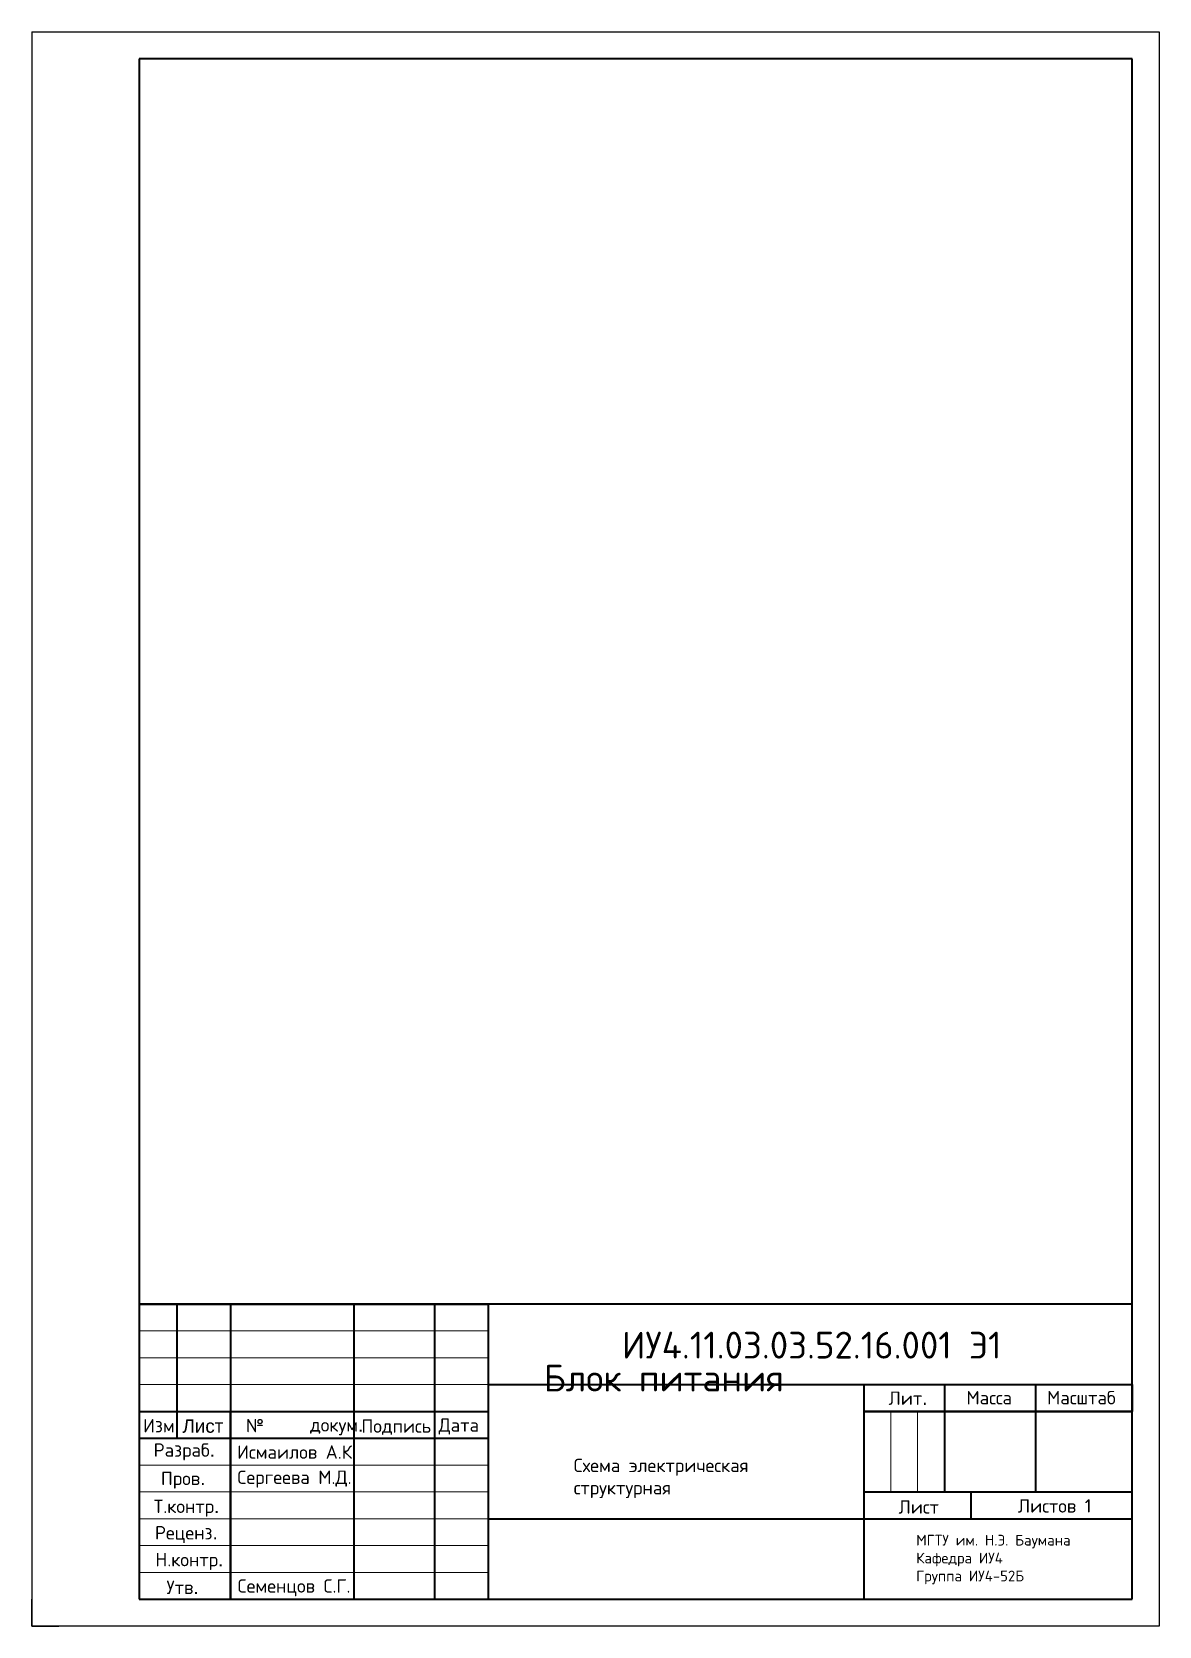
# Model space of a CAD drawing. Header units: millimetres. Extents: x 1854 to 5850, y 2155 to 2814.
# Drawn here: x 5640 to 5850, y 2250 to 2547 of the extents above; entities that cross this region are included whole.
import ezdxf

# ---------------------------------------------------------------- set-up
doc = ezdxf.new("R2010")
doc.units = ezdxf.units.MM
doc.layers.add('border', color=7, linetype='Continuous', lineweight=20)
doc.styles.get("Standard").update_dxf_attribs({"font": 'arial.ttf'})

msp = doc.modelspace()

# ---------------------------------------------------------------- texts
at = {"attachment_point": 1}
for s, width, gutter_width, heights, insert, char_height in [('\\pxt3;{\\fISOCPEUR|b0|i0|c204|p34;                              \\P                  \\H2.5x;ИУ\\fISOCPEUR|b0|i0|c0|p34;4.11.03.03.52.16.001 \\fISOCPEUR|b0|i0|c204|p34;Э\\fISOCPEUR|b0|i0|c0|p34;1}', 116.9335, 66.06, [12.03], (5727.01, 2308.18), 2), ('{\\fISOCPEUR|b0|i0|c204|p34;\\H0.37842x;Блок питания} ', 60, 66.06, [0], (5735.35, 2298.71), 13.2128), ('{\\fISOCPEUR|b0|i0|c204|p34;Изм.}', 2.5, 12.5, [0], (5660.73, 2288.58), 2.5), ('Лист', 5.1962, 12.5, [0], (5668.07, 2288.52), 2.5), ('{\\fISOCPEUR|b0|i0|c204|p34;Подпись}', 5, 12.5, [0], (5701.39, 2288.52), 2.5), ('{\\fISOCPEUR|b0|i0|c204|p34;Схема электрическая \\Pструктурная }', 52.5, 66.06, [0], (5740.94, 2281.19), 2.5), ('{\\fISOCPEUR|b0|i0|c204|p34;Пров}.', 7.5, 12.5, [0], (5664.04, 2278.77), 2.5), ('{\\fISOCPEUR|b0|i0|c204|p34;Лист}', 2.5, 12.5, [0], (5801.46, 2273.45), 2.5), ('{\\fISOCPEUR|b0|i0|c204|p34;Реценз}.', 2.5, 12.5, [0], (5662.92, 2268.64), 2.5), ('{\\fISOCPEUR|b0|i0|c204|p34;МГТУ им\\fISOCPEUR|b0|i0|c0|p34;. \\fISOCPEUR|b0|i0|c204|p34;Н\\fISOCPEUR|b0|i0|c0|p34;.\\fISOCPEUR|b0|i0|c204|p34;Э\\fISOCPEUR|b0|i0|c0|p34;. \\fISOCPEUR|b0|i0|c204|p34;Баумана\\PКафедра ИУ\\fISOCPEUR|b0|i0|c0|p34;4\\P\\fISOCPEUR|b0|i0|c204|p34;Группа ИУ\\fISOCPEUR|b0|i0|c0|p34;4-52\\fISOCPEUR|b0|i0|c204|p34;Б}', 32.5, 66.06, [0], (5804.74, 2267.01), 2)]:
    msp.add_mtext_dynamic_manual_height_columns(s, width=width, gutter_width=gutter_width, heights=heights, dxfattribs=dict(at, insert=insert, char_height=char_height))
at = {"char_height": 2.5, "attachment_point": 1}
for s, insert in [('{\\fISOCPEUR|b0|i0|c204|p34;Лит}.', (5799.6, 2293.71)), ('{\\fISOCPEUR|b0|i0|c0|p34;№}', (5679.89, 2288.6)), ('\\pxi-3,l5,t5;{\\fISOCPEUR|b0|i0|c204|p34;докум}.', (5686.83, 2288.74)), ('{\\fISOCPEUR|b0|i0|c204|p34;Дата}', (5715.77, 2288.7)), ('{\\fISOCPEUR|b0|i0|c204|p34;Разраб}.', (5662.68, 2284.05)), ('{\\fISOCPEUR|b0|i0|c204|p34;Исмаилов А\\fISOCPEUR|b0|i0|c0|p34;.\\fISOCPEUR|b0|i0|c204|p34;К.}', (5678.25, 2283.67)), ('{\\fISOCPEUR|b0|i0|c204|p34;Сергеева М\\fISOCPEUR|b0|i0|c0|p34;.\\fISOCPEUR|b0|i0|c204|p34;Д\\fISOCPEUR|b0|i0|c0|p34;.}', (5678.29, 2278.98)), ('{\\fISOCPEUR|b0|i0|c204|p34;Т\\fISOCPEUR|b0|i0|c0|p34;.\\fISOCPEUR|b0|i0|c204|p34;контр}.', (5662.7, 2273.57)), ('{\\fISOCPEUR|b0|i0|c204|p34;Листов 1 }', (5823.69, 2273.64)), ('{\\fISOCPEUR|b0|i0|c204|p34;Н.контр}.', (5663, 2263.64)), ('{\\fISOCPEUR|b0|i0|c204|p34;Утв}.', (5665.08, 2258.48)), ('{\\fISOCPEUR|b0|i0|c204|p34;Семенцов С\\fISOCPEUR|b0|i0|c0|p34;.\\fISOCPEUR|b0|i0|c204|p34;Г\\fISOCPEUR|b0|i0|c0|p34;.}', (5678.33, 2258.73))]:
    msp.add_mtext(s, dxfattribs=dict(at, insert=insert))
for s, insert, width in [('{\\fISOCPEUR|b0|i0|c204|p34;Масса}', (5814.11, 2293.79), 8.8067), ('{\\fISOCPEUR|b0|i0|c204|p34;Масштаб}', (5829.13, 2293.81), 13.1205)]:
    msp.add_mtext(s, dxfattribs=dict(at, insert=insert, width=width))

# ---------------------------------------------------------------- linework, layer by layer
for p, q in [((5640, 2547), (5850, 2547)), ((5640, 2547), (5660, 2547)), ((5640, 2547), (5640, 2250)), ((5850, 2547), (5850, 2250)), ((5850, 2547), (5850, 2542)), ((5660, 2310), (5667, 2310)), ((5660, 2310), (5667, 2310)), ((5660, 2305), (5660, 2305)), ((5660, 2305), (5660, 2305)), ((5640, 2250), (5640, 2255)), ((5640, 2250), (5640, 2255)), ((5850, 2250), (5640, 2250)), ((5640, 2250), (5645, 2250)), ((5850, 2250), (5845, 2250))]:
    msp.add_line(p, q)
at = {"lineweight": 40}
msp.add_line((5660, 2255), (5845, 2255), dxfattribs=at)
at = {"layer": 'border', "lineweight": 40}
for p, q in [((5845, 2542), (5660, 2542)), ((5660, 2542), (5660, 2255)), ((5845, 2255), (5845, 2542)), ((5660, 2310), (5660, 2255)), ((5845, 2310), (5660, 2310)), ((5660, 2310), (5660, 2255)), ((5660, 2310), (5725, 2310)), ((5660, 2310), (5667, 2310)), ((5667, 2310), (5667, 2285)), ((5700, 2310), (5677, 2310)), ((5677, 2310), (5677, 2255)), ((5715, 2310), (5700, 2310)), ((5700, 2310), (5700, 2255)), ((5725, 2310), (5715, 2310)), ((5715, 2310), (5715, 2255)), ((5725, 2310), (5725, 2295)), ((5810, 2310), (5795, 2310)), ((5810, 2310), (5810, 2310)), ((5845, 2310), (5827, 2310)), ((5845, 2255), (5845, 2310)), ((5845, 2255), (5845, 2310)), ((5725, 2295), (5845, 2295)), ((5725, 2295), (5845, 2295)), ((5725, 2295), (5725, 2255)), ((5795, 2295), (5795, 2255)), ((5810, 2295), (5810, 2275)), ((5827, 2295), (5827, 2275)), ((5845, 2295), (5845, 2290)), ((5845, 2295), (5845, 2290)), ((5845, 2295), (5845, 2290)), ((5845, 2295), (5845, 2290)), ((5660, 2290), (5725, 2290)), ((5660, 2290), (5725, 2290)), ((5677, 2255), (5677, 2290)), ((5795, 2290), (5845, 2290)), ((5795, 2290), (5845, 2290)), ((5845, 2290), (5795, 2290)), ((5660, 2285), (5725, 2285)), ((5795, 2275), (5845, 2275)), ((5805, 2275), (5805, 2275)), ((5815, 2270), (5815, 2275)), ((5725, 2270), (5845, 2270)), ((5660, 2255), (5677, 2255)), ((5660, 2255), (5845, 2255)), ((5845, 2255), (5845, 2255)), ((5845, 2255), (5845, 2255))]:
    msp.add_line(p, q, dxfattribs=at)
at = {"layer": 'border', "lineweight": 18}
for p, q in [((5660, 2305), (5725, 2305)), ((5660, 2300), (5725, 2300)), ((5660, 2300), (5725, 2300)), ((5660, 2295), (5725, 2295)), ((5660, 2295), (5723.54, 2295))]:
    msp.add_line(p, q, dxfattribs=at)
at = {"layer": 'border', "lineweight": 20}
for p, q in [((5800, 2290), (5800, 2275)), ((5800, 2275), (5800, 2290)), ((5800, 2290), (5800, 2275)), ((5800, 2275), (5800, 2290)), ((5800, 2290), (5800, 2275)), ((5805, 2290), (5805, 2275)), ((5660, 2285), (5725, 2285)), ((5660, 2280), (5725, 2280)), ((5660, 2280), (5725, 2280)), ((5660, 2275), (5725, 2275)), ((5660, 2275), (5725, 2275)), ((5660, 2270), (5725, 2270)), ((5660, 2270), (5725, 2270)), ((5795, 2270), (5845, 2270)), ((5795, 2270), (5845, 2270)), ((5660, 2265), (5725, 2265)), ((5660, 2265), (5725, 2265)), ((5660, 2260), (5725, 2260)), ((5660, 2260), (5677, 2260)), ((5700, 2260), (5725, 2260))]:
    msp.add_line(p, q, dxfattribs=at)

msp.set_redraw_order([(e.dxf.handle, doc.entitydb.next_handle()) for e in msp.query("TEXT MTEXT ATTDEF DIMENSION ARC_DIMENSION")])  # texts and dimensions are drawn at this point

doc.saveas('drawing.dxf')
